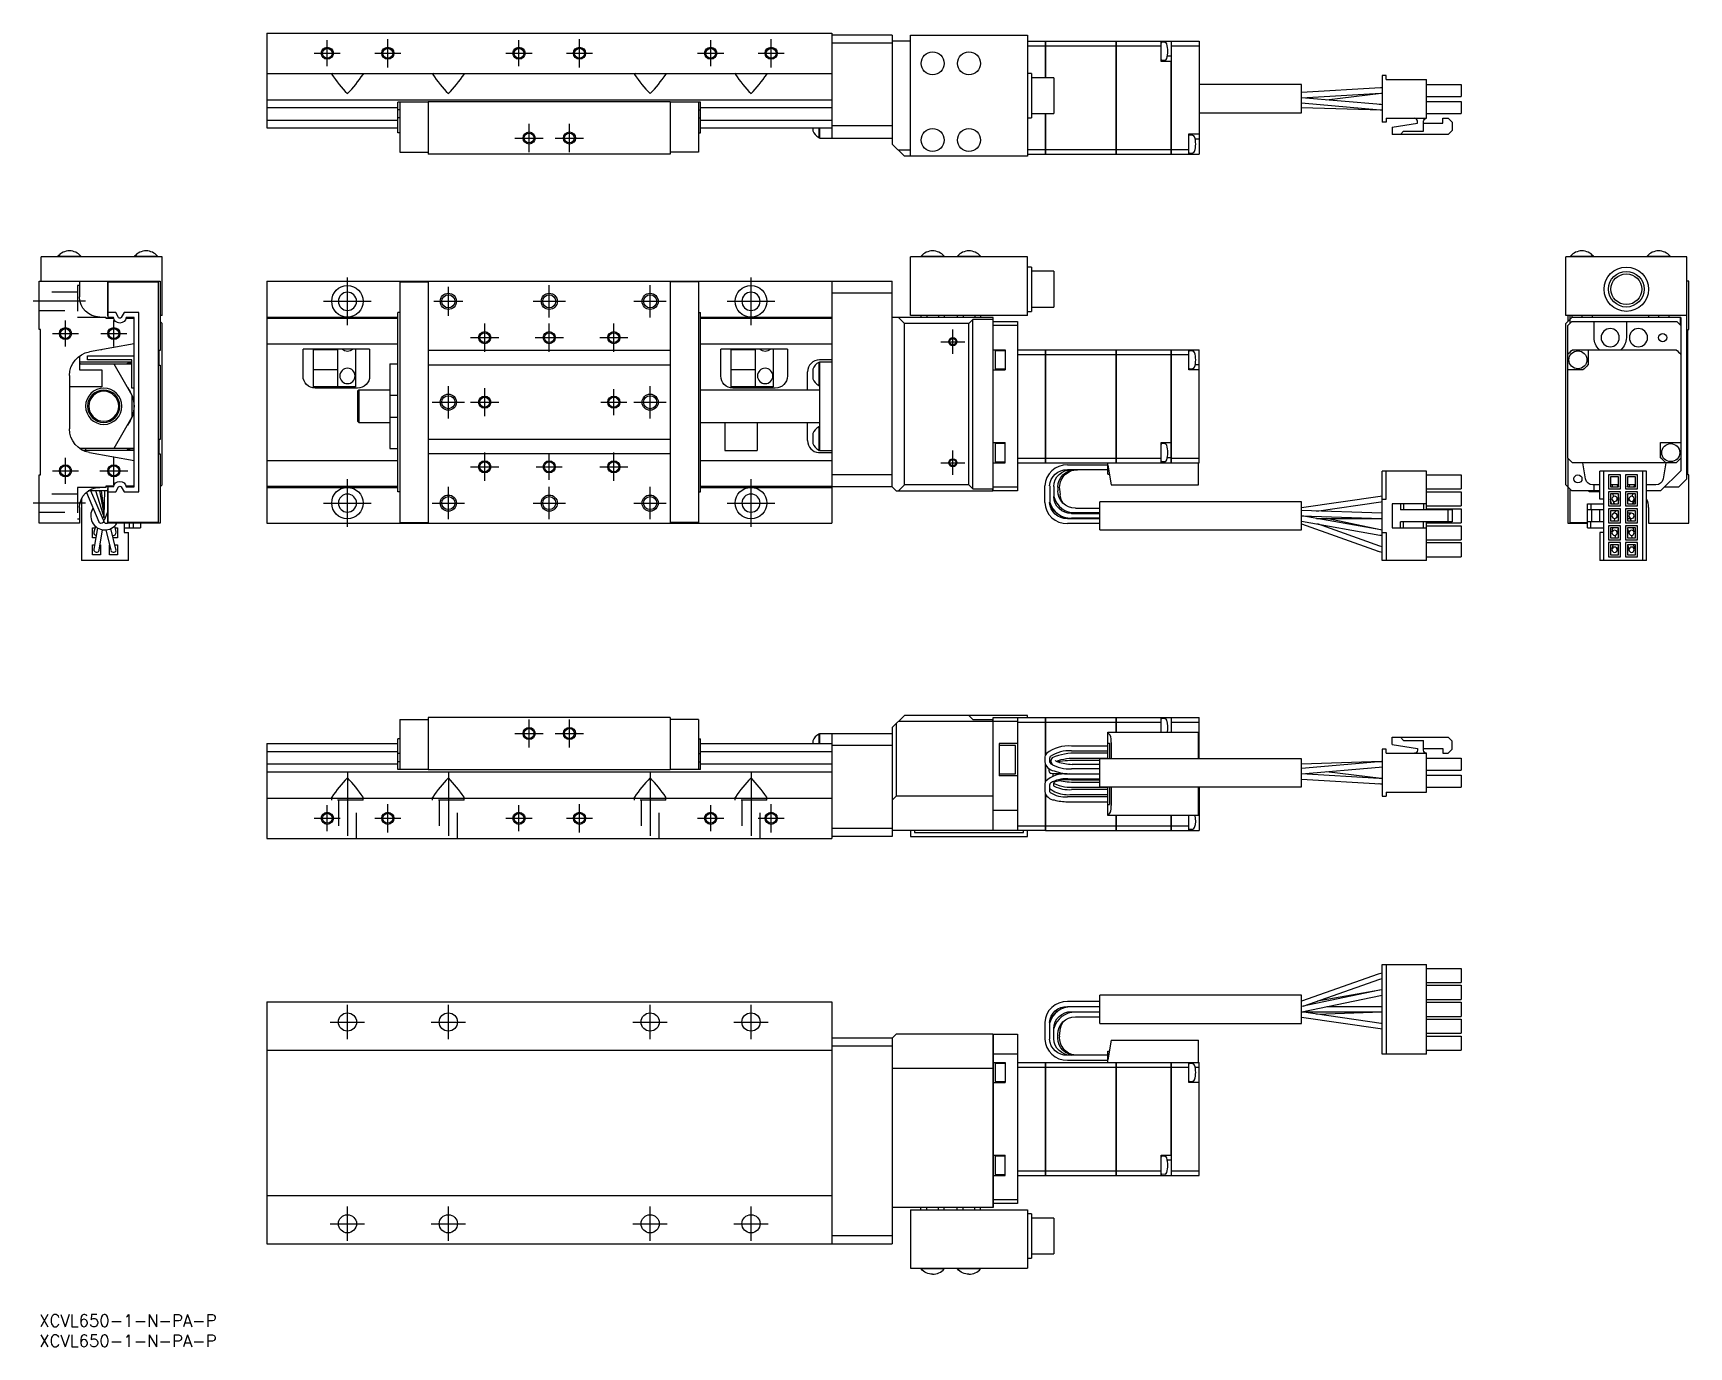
# Model space of a CAD drawing. Extents: x -2 to 409, y -8 to 318.
import ezdxf

# ---------------------------------------------------------------- set-up
doc = ezdxf.new("R2010")
doc.units = 0
doc.header["$LTSCALE"] = 0.5
doc.linetypes.add('CENTER', pattern=[50.8, 31.75, -6.35, 6.35, -6.35])
doc.linetypes.add('DASHED', pattern=[19.05, 12.7, -6.35])
for name, color, linetype in [('MSM_CENTER', 1, 'CENTER'), ('MSM_CONTINUOUS', 7, 'CONTINUOUS'), ('MSM_DASHED', 4, 'DASHED'), ('MSM_NARROW', 5, 'CONTINUOUS'), ('MSM_PART_NUMBER', 7, 'CONTINUOUS')]:
    doc.layers.add(name, color=color, linetype=linetype)
doc.styles.get("Standard").update_dxf_attribs({"font": 'txt.shx', "height": 3, "bigfont": 'bigfont.shx'})

msp = doc.modelspace()

# ---------------------------------------------------------------- texts
at = {"layer": 'MSM_PART_NUMBER'}
for p in [(0, -3), (0, -8)]:
    msp.add_text('XCVL650-1-N-PA-P', height=3, dxfattribs=at).set_placement(p)

# ---------------------------------------------------------------- linework, layer by layer
at = {"layer": 'MSM_CENTER'}
for p, q in [((86.39, 309.04), (86.39, 316.04)), ((133.89, 309.04), (133.89, 316.04)), ((181.39, 309.04), (181.39, 316.04)), ((68.16, 312.54), (74.62, 312.54)), ((71.39, 309.31), (71.39, 315.77)), ((83.16, 312.54), (89.62, 312.54)), ((115.66, 312.54), (122.12, 312.54)), ((118.89, 309.31), (118.89, 315.77)), ((130.66, 312.54), (137.12, 312.54)), ((163.16, 312.54), (169.62, 312.54)), ((166.39, 309.31), (166.39, 315.77)), ((178.16, 312.54), (184.62, 312.54)), ((117.89, 291.54), (124.89, 291.54)), ((121.39, 288.04), (121.39, 295.04)), ((127.89, 291.54), (134.89, 291.54)), ((131.39, 288.04), (131.39, 295.04)), ((76.39, 245.18), (76.39, 256.98)), ((101.39, 247.46), (101.39, 254.7)), ((126.39, 247.08), (126.39, 255.08)), ((151.39, 247.08), (151.39, 255.08)), ((176.39, 245.18), (176.39, 256.98)), ((11.5, 251.08), (-1.5, 251.08)), ((70.49, 251.08), (82.29, 251.08)), ((97.77, 251.08), (105.01, 251.08)), ((122.39, 251.08), (130.39, 251.08)), ((147.39, 251.08), (155.39, 251.08)), ((170.49, 251.08), (182.29, 251.08)), ((6.5, 239.85), (6.5, 246.31)), ((18.5, 239.85), (18.5, 246.31)), ((3.27, 243.08), (9.73, 243.08)), ((15.27, 243.08), (21.73, 243.08)), ((106.89, 242.08), (113.89, 242.08)), ((110.39, 238.58), (110.39, 245.58)), ((122.89, 242.08), (129.89, 242.08)), ((126.39, 238.58), (126.39, 245.58)), ((138.89, 242.08), (145.89, 242.08)), ((142.39, 238.58), (142.39, 245.58)), ((226.39, 238.08), (226.39, 244.08)), ((223.39, 241.08), (229.39, 241.08)), ((101.39, 222.08), (101.39, 230.08)), ((151.39, 222.08), (151.39, 230.08)), ((97.39, 226.08), (105.39, 226.08)), ((106.89, 226.08), (113.89, 226.08)), ((110.39, 222.58), (110.39, 229.58)), ((139.16, 226.08), (145.62, 226.08)), ((142.39, 222.85), (142.39, 229.31)), ((147.39, 226.08), (155.39, 226.08)), ((110.39, 206.58), (110.39, 213.58)), ((142.39, 206.58), (142.39, 213.58)), ((226.39, 208.08), (226.39, 214.08)), ((6.5, 205.85), (6.5, 212.31)), ((18.5, 205.58), (18.5, 212.58)), ((106.89, 210.08), (113.89, 210.08)), ((123.16, 210.08), (129.62, 210.08)), ((126.39, 206.85), (126.39, 213.31)), ((138.89, 210.08), (145.89, 210.08)), ((223.39, 211.08), (229.39, 211.08)), ((3.27, 209.08), (9.73, 209.08)), ((15, 209.08), (22, 209.08)), ((76.39, 195.18), (76.39, 206.98)), ((176.39, 195.18), (176.39, 206.98)), ((11.5, 201.08), (-1.5, 201.08)), ((70.49, 201.08), (82.29, 201.08)), ((97.39, 201.08), (105.39, 201.08)), ((101.39, 197.08), (101.39, 205.08)), ((122.39, 201.08), (130.39, 201.08)), ((126.39, 197.08), (126.39, 205.08)), ((147.39, 201.08), (155.39, 201.08)), ((151.39, 197.08), (151.39, 205.08)), ((170.49, 201.08), (182.29, 201.08)), ((117.89, 143.98), (124.89, 143.98)), ((121.39, 140.48), (121.39, 147.48)), ((127.89, 143.98), (134.89, 143.98)), ((131.39, 140.48), (131.39, 147.48)), ((76.39, 134.48), (76.39, 115.98)), ((101.39, 134.48), (101.39, 115.98)), ((151.39, 134.48), (151.39, 115.98)), ((176.39, 134.48), (176.39, 115.98)), ((71.39, 119.75), (71.39, 126.21)), ((86.39, 119.48), (86.39, 126.48)), ((118.89, 119.75), (118.89, 126.21)), ((133.89, 119.48), (133.89, 126.48)), ((166.39, 119.75), (166.39, 126.21)), ((181.39, 119.48), (181.39, 126.48)), ((68.16, 122.98), (74.62, 122.98)), ((83.16, 122.98), (89.62, 122.98)), ((115.66, 122.98), (122.12, 122.98)), ((130.66, 122.98), (137.12, 122.98)), ((163.16, 122.98), (169.62, 122.98)), ((178.16, 122.98), (184.62, 122.98)), ((76.39, 68.25), (76.39, 76.75)), ((101.39, 68.25), (101.39, 76.75)), ((151.39, 68.25), (151.39, 76.75)), ((176.39, 68.25), (176.39, 76.75)), ((72.14, 72.5), (80.64, 72.5)), ((97.14, 72.5), (105.64, 72.5)), ((147.14, 72.5), (155.64, 72.5)), ((172.14, 72.5), (180.64, 72.5)), ((76.39, 18.25), (76.39, 26.75)), ((101.39, 18.25), (101.39, 26.75)), ((151.39, 18.25), (151.39, 26.75)), ((176.39, 18.25), (176.39, 26.75)), ((72.14, 22.5), (80.64, 22.5)), ((97.14, 22.5), (105.64, 22.5)), ((147.14, 22.5), (155.64, 22.5)), ((172.14, 22.5), (180.64, 22.5))]:
    msp.add_line(p, q, dxfattribs=at)
at = {"layer": 'MSM_CONTINUOUS'}
for p, q in [((56.39, 317.54), (196.39, 317.54)), ((56.39, 317.54), (56.39, 294.04)), ((196.39, 317.54), (196.39, 291.54)), ((211.39, 317.04), (196.39, 317.04)), ((211.39, 317.04), (211.39, 290.04)), ((215.89, 317.04), (244.89, 317.04)), ((215.89, 287.04), (215.89, 317.04)), ((244.89, 317.04), (244.89, 287.04)), ((211.39, 315.04), (196.39, 315.04)), ((215.89, 315.54), (211.39, 315.54)), ((244.89, 315.54), (249.38, 315.54)), ((244.89, 314.38), (249.38, 314.38)), ((249.38, 306.46), (249.38, 315.54)), ((249.39, 315.54), (249.39, 306.46)), ((249.39, 315.54), (266.88, 315.54)), ((249.39, 314.38), (266.88, 314.38)), ((266.88, 287.54), (266.88, 315.54)), ((266.89, 315.53), (266.88, 315.53)), ((266.89, 314.37), (266.88, 314.37)), ((266.89, 315.54), (280.49, 315.54)), ((266.89, 315.54), (266.89, 287.54)), ((266.89, 314.38), (277.99, 314.38)), ((277.99, 310.54), (277.99, 315.54)), ((278.97, 315.2), (278.21, 315.27)), ((280.5, 315.54), (287.39, 315.54)), ((280.5, 315.54), (280.5, 287.54)), ((280.5, 314.38), (287.39, 314.38)), ((287.39, 315.54), (287.39, 287.54)), ((280.49, 310.54), (277.99, 310.54)), ((278.21, 310.81), (278.97, 310.87)), ((280.49, 311.79), (279.56, 311.79)), ((280.49, 287.54), (280.49, 310.54)), ((56.39, 307.54), (196.39, 307.54)), ((72.65, 307.54), (72.49, 307.41)), ((72.49, 307.41), (72.51, 307.29)), ((80.13, 307.54), (80.29, 307.41)), ((80.29, 307.41), (80.26, 307.29)), ((97.65, 307.54), (97.49, 307.41)), ((97.49, 307.41), (97.51, 307.29)), ((105.13, 307.54), (105.29, 307.41)), ((105.29, 307.41), (105.26, 307.29)), ((147.65, 307.54), (147.49, 307.41)), ((147.49, 307.41), (147.51, 307.29)), ((155.13, 307.54), (155.29, 307.41)), ((155.29, 307.41), (155.26, 307.29)), ((172.65, 307.54), (172.49, 307.41)), ((172.49, 307.41), (172.51, 307.29)), ((180.13, 307.54), (180.29, 307.41)), ((180.29, 307.41), (180.26, 307.29)), ((245.89, 307.54), (244.89, 307.54)), ((245.89, 307.54), (245.89, 296.54)), ((251.39, 306.46), (245.89, 306.46)), ((249.39, 306.61), (249.38, 306.59)), ((251.39, 306.46), (251.39, 297.61)), ((312.79, 304.77), (287.39, 304.77)), ((312.79, 297.77), (312.79, 304.77)), ((332.37, 303.96), (312.79, 302.84)), ((332.79, 303.98), (332.37, 303.96)), ((333.79, 307.03), (332.79, 307.03)), ((332.79, 307.03), (332.79, 295.43)), ((333.79, 306.03), (333.79, 307.03)), ((333.79, 306.03), (343.79, 306.03)), ((343.79, 296.43), (343.79, 306.03)), ((343.79, 304.83), (352.39, 304.83)), ((352.39, 304.83), (352.39, 301.83)), ((56.39, 301.04), (196.39, 301.04)), ((96.39, 300.44), (88.89, 300.44)), ((88.89, 292.84), (88.89, 300.44)), ((89.39, 300.44), (89.39, 288.04)), ((156.39, 300.54), (96.39, 300.54)), ((96.39, 300.54), (96.39, 287.54)), ((156.39, 300.54), (156.39, 287.54)), ((163.89, 300.44), (156.39, 300.44)), ((163.39, 300.44), (163.39, 288.04)), ((163.89, 292.84), (163.89, 300.44)), ((312.79, 301.54), (332.44, 302.66)), ((312.79, 300.23), (332.32, 298.52)), ((332.43, 299.82), (312.81, 301.54)), ((319.01, 300.99), (332.56, 302.65)), ((332.79, 299.8), (332.01, 299.86)), ((332.79, 299.79), (332.43, 299.82)), ((332.44, 302.66), (332.79, 302.68)), ((332.77, 302.67), (332.79, 302.67)), ((343.79, 301.83), (352.39, 301.83)), ((343.79, 300.63), (352.39, 300.63)), ((352.39, 300.63), (352.39, 297.63)), ((56.39, 299.07), (88.89, 299.07)), ((56.39, 296), (88.89, 296)), ((89.39, 298.56), (88.89, 298.56)), ((89.39, 296.51), (88.89, 296.51)), ((163.39, 298.56), (163.89, 298.56)), ((163.39, 296.51), (163.89, 296.51)), ((163.89, 299.07), (196.39, 299.07)), ((163.89, 296), (196.39, 296)), ((244.89, 296.54), (245.89, 296.54)), ((245.89, 297.61), (251.39, 297.61)), ((249.38, 287.54), (249.38, 297.61)), ((249.38, 296.84), (249.39, 296.82)), ((249.39, 297.61), (249.39, 287.54)), ((287.39, 297.77), (312.79, 297.77)), ((312.79, 299.14), (332.65, 298.49)), ((332.32, 298.52), (332.79, 298.49)), ((332.65, 298.49), (332.79, 298.49)), ((333.79, 295.43), (332.79, 295.43)), ((333.79, 296.43), (343.79, 296.43)), ((333.79, 296.43), (333.79, 295.43)), ((341.54, 295.23), (341.54, 295.68)), ((343.04, 293.23), (343.04, 295.68)), ((343.79, 297.63), (352.39, 297.63)), ((347.79, 296.43), (349.09, 296.43)), ((347.79, 295.23), (347.79, 296.43)), ((349.09, 296.43), (350.09, 295.43)), ((350.09, 295.43), (350.09, 293.43)), ((56.39, 294.04), (88.89, 294.04)), ((89.39, 292.84), (88.89, 292.84)), ((163.39, 292.84), (163.89, 292.84)), ((163.89, 294.04), (196.39, 294.04)), ((191.74, 294.04), (191.74, 293.33)), ((193.19, 294.04), (193.19, 291.68)), ((193.19, 291.68), (193.39, 291.68)), ((193.39, 294.04), (193.39, 291.54)), ((193.39, 291.54), (211.39, 291.54)), ((211.39, 294.54), (196.39, 294.54)), ((284.89, 292.54), (287.39, 292.54)), ((284.89, 287.54), (284.89, 292.54)), ((285.86, 292.2), (285.1, 292.27)), ((335.29, 294.23), (341.54, 295.23)), ((335.29, 294.23), (335.29, 292.43)), ((349.09, 292.43), (335.29, 292.43)), ((337.29, 292.43), (338.09, 293.23)), ((338.09, 293.23), (343.04, 293.23)), ((343.04, 295.23), (347.79, 295.23)), ((350.09, 293.43), (349.09, 292.43)), ((89.39, 288.04), (96.39, 288.04)), ((156.39, 287.54), (96.39, 287.54)), ((163.39, 288.04), (156.39, 288.04)), ((214.39, 287.04), (211.39, 290.04)), ((215.89, 288.54), (212.89, 288.54)), ((244.89, 288.69), (249.38, 288.69)), ((244.89, 287.54), (249.38, 287.54)), ((249.39, 288.69), (266.88, 288.69)), ((249.39, 287.54), (266.88, 287.54)), ((266.89, 288.7), (266.88, 288.7)), ((266.89, 287.55), (266.88, 287.55)), ((266.89, 288.69), (280.49, 288.69)), ((266.89, 287.54), (280.49, 287.54)), ((280.5, 288.69), (284.89, 288.69)), ((280.5, 287.54), (287.39, 287.54)), ((285.1, 287.81), (285.86, 287.87)), ((287.39, 291.29), (286.45, 291.29)), ((244.89, 287.04), (214.39, 287.04)), ((0.5, 256.08), (0.5, 262.08)), ((30.5, 262.08), (0.5, 262.08)), ((4.65, 262.24), (10.35, 262.24)), ((4.65, 262.24), (4.65, 262.08)), ((10.35, 262.08), (10.35, 262.24)), ((23.65, 262.24), (29.35, 262.24)), ((23.65, 262.24), (23.65, 262.08)), ((29.35, 262.08), (29.35, 262.24)), ((30.5, 247.58), (30.5, 262.08)), ((215.89, 247.58), (215.89, 262.08)), ((244.89, 262.08), (215.89, 262.08)), ((218.54, 262.24), (224.24, 262.24)), ((218.54, 262.24), (218.54, 262.08)), ((224.24, 262.08), (224.24, 262.24)), ((227.54, 262.24), (233.24, 262.24)), ((227.54, 262.24), (227.54, 262.08)), ((233.24, 262.08), (233.24, 262.24)), ((244.89, 247.58), (244.89, 262.08)), ((245.89, 259.58), (244.89, 259.58)), ((245.89, 259.58), (245.89, 248.58)), ((251.39, 258.51), (245.89, 258.51)), ((251.39, 258.51), (251.39, 249.66)), ((378.28, 247.58), (378.28, 262.08)), ((408.28, 262.08), (378.28, 262.08)), ((379.43, 262.24), (385.13, 262.24)), ((379.43, 262.24), (379.43, 262.08)), ((385.13, 262.08), (385.13, 262.24)), ((398.43, 262.24), (404.13, 262.24)), ((398.43, 262.24), (398.43, 262.08)), ((404.13, 262.08), (404.13, 262.24)), ((408.28, 207.08), (408.28, 262.08)), ((0, 256.08), (30, 256.08)), ((0, 244.08), (0, 256.08)), ((10, 256.08), (10, 252.18)), ((17, 247.48), (17, 256.08)), ((17.1, 247.08), (17.1, 255.88)), ((17.1, 255.88), (29.5, 255.88)), ((29.5, 255.88), (29.5, 196.28)), ((30, 256.08), (30, 238.88)), ((56.39, 256.08), (56.39, 196.08)), ((56.39, 256.08), (211.39, 256.08)), ((89.39, 255.88), (96.39, 255.88)), ((89.39, 255.88), (89.39, 196.28)), ((96.39, 256.08), (96.39, 196.08)), ((156.39, 256.08), (156.39, 196.08)), ((163.39, 255.88), (156.39, 255.88)), ((163.39, 255.88), (163.39, 196.28)), ((196.39, 256.08), (196.39, 196.08)), ((211.39, 205.08), (211.39, 256.08)), ((408.78, 256.08), (408.28, 256.08)), ((408.78, 244.08), (408.78, 256.08)), ((211.39, 253.08), (196.39, 253.08)), ((15, 247.18), (16.5, 247.18)), ((16.5, 247.18), (16.5, 246.88)), ((16.5, 246.88), (18.46, 246.88)), ((17.1, 247.48), (17, 247.48)), ((18.97, 248.28), (17.1, 248.28)), ((18.42, 247.08), (17.1, 247.08)), ((19.66, 247.09), (18.97, 248.28)), ((21.02, 248.28), (20.34, 247.09)), ((24.7, 248.28), (21.02, 248.28)), ((21.54, 246.88), (23.5, 246.88)), ((23.5, 247.08), (21.58, 247.08)), ((23.5, 205.08), (23.5, 247.08)), ((24.7, 203.88), (24.7, 248.28)), ((30.5, 247.58), (30, 247.58)), ((56.39, 247.18), (88.89, 247.18)), ((56.39, 246.88), (88.89, 246.88)), ((89.39, 248.28), (88.89, 248.28)), ((88.89, 203.88), (88.89, 248.28)), ((163.39, 248.28), (163.89, 248.28)), ((163.89, 203.88), (163.89, 248.28)), ((163.89, 247.18), (196.39, 247.18)), ((163.89, 246.88), (196.39, 246.88)), ((236.39, 247.08), (211.39, 247.08)), ((214.39, 245.58), (212.89, 247.08)), ((244.89, 247.58), (215.89, 247.58)), ((218.5, 247.58), (218.5, 247.08)), ((219.94, 247.58), (219.94, 247.08)), ((222.83, 247.58), (222.83, 247.08)), ((224.27, 247.58), (224.27, 247.08)), ((227.5, 247.58), (227.5, 247.08)), ((228.94, 247.58), (228.94, 247.08)), ((231.39, 246.58), (230.39, 245.58)), ((236.39, 246.58), (231.39, 246.58)), ((231.39, 204.58), (231.39, 246.58)), ((231.83, 247.58), (231.83, 247.08)), ((233.27, 247.58), (233.27, 247.08)), ((236.39, 204.08), (236.39, 247.08)), ((244.89, 248.58), (245.89, 248.58)), ((245.89, 249.66), (251.39, 249.66)), ((408.28, 247.58), (378.28, 247.58)), ((379.28, 246.58), (378.28, 245.58)), ((378.78, 247.58), (378.78, 246.08)), ((379.28, 247.58), (379.28, 245.58)), ((379.78, 247.08), (379.28, 246.58)), ((379.78, 247.58), (379.78, 247.08)), ((406.78, 247.08), (379.78, 247.08)), ((382.28, 247.58), (382.28, 247.08)), ((384.78, 247.58), (384.78, 247.08)), ((398.78, 247.58), (398.78, 247.08)), ((401.28, 247.58), (401.28, 247.08)), ((403.78, 247.58), (403.78, 247.08)), ((406.68, 245.18), (406.68, 247.08)), ((406.78, 247.08), (406.78, 237.97)), ((0.3, 244.08), (0, 244.08)), ((0.3, 208.08), (0.3, 244.08)), ((30.5, 245.58), (30, 246.08)), ((30.5, 205.58), (30.5, 245.58)), ((230.39, 245.58), (214.39, 245.58)), ((214.39, 205.58), (214.39, 245.58)), ((230.39, 205.58), (230.39, 245.58)), ((236.39, 246.08), (242.39, 246.08)), ((242.39, 245.08), (236.39, 245.08)), ((242.39, 246.08), (242.39, 204.08)), ((378.28, 205.58), (378.28, 245.58)), ((379.78, 246.08), (378.78, 245.08)), ((378.78, 237.97), (378.78, 245.08)), ((379.78, 246.08), (405.78, 246.08)), ((385.28, 242.08), (385.28, 246.08)), ((393.28, 246.08), (393.28, 242.08)), ((406.78, 245.08), (405.78, 246.08)), ((408.48, 244.08), (408.78, 244.08)), ((408.48, 208.08), (408.48, 244.08)), ((23.5, 240.53), (12.46, 238.58)), ((15.5, 239.08), (15.29, 239.08)), ((15.5, 239.12), (15.5, 239.08)), ((30, 238.88), (29.65, 238.88)), ((29.65, 238.88), (29.65, 235.28)), ((56.39, 240.53), (88.89, 240.53)), ((81.89, 239.21), (65.39, 239.21)), ((65.39, 232.58), (65.39, 239.21)), ((67.89, 239.21), (67.89, 229.88)), ((73.89, 239.08), (67.89, 239.08)), ((73.89, 239.21), (73.89, 229.88)), ((78.39, 239.21), (78.39, 229.88)), ((81.89, 239.21), (81.89, 232.58)), ((156.39, 238.88), (96.39, 238.88)), ((163.89, 240.53), (196.39, 240.53)), ((185.39, 239.21), (168.89, 239.21)), ((168.89, 232.58), (168.89, 239.21)), ((171.39, 239.21), (171.39, 229.88)), ((177.39, 239.08), (171.39, 239.08)), ((177.39, 239.21), (177.39, 229.88)), ((181.89, 239.21), (181.89, 229.88)), ((185.39, 239.21), (185.39, 232.58)), ((236.39, 239.08), (239.39, 239.08)), ((236.89, 238.83), (236.89, 234.33)), ((239.39, 238.83), (236.89, 238.83)), ((239.39, 239.08), (239.39, 234.08)), ((242.39, 239.08), (249.38, 239.08)), ((249.38, 211.08), (249.38, 239.08)), ((249.39, 239.08), (266.88, 239.08)), ((249.39, 239.08), (249.39, 211.08)), ((266.88, 211.08), (266.88, 239.08)), ((266.89, 239.07), (266.88, 239.07)), ((266.89, 239.08), (280.49, 239.08)), ((266.89, 239.08), (266.89, 211.08)), ((280.49, 211.08), (280.49, 239.08)), ((280.5, 239.08), (287.39, 239.08)), ((280.5, 239.08), (280.5, 211.08)), ((284.89, 234.08), (284.89, 239.08)), ((285.86, 238.74), (285.1, 238.81)), ((287.39, 211.08), (287.39, 239.08)), ((379.93, 239.08), (405.62, 239.08)), ((383.78, 239.08), (383.78, 235.33)), ((10, 237.55), (10, 234.08)), ((10, 236.08), (23, 236.08)), ((10, 234.08), (15.5, 234.08)), ((10.05, 235.58), (23, 235.58)), ((12, 237.58), (23.5, 237.58)), ((12, 236.58), (12, 237.58)), ((23, 236.58), (12, 236.58)), ((15.5, 234.08), (15.5, 229.88)), ((18.5, 235.58), (23, 227.79)), ((23, 229.58), (23, 236.58)), ((29.65, 235.28), (30, 235.28)), ((30, 235.28), (30, 216.88)), ((73.89, 234.08), (67.89, 234.08)), ((86.89, 235.58), (86.89, 214.58)), ((86.89, 235.58), (88.89, 235.58)), ((156.39, 235.28), (96.39, 235.28)), ((177.39, 234.08), (171.39, 234.08)), ((191.74, 234.29), (191.74, 231.87)), ((193.19, 235.94), (193.19, 230.22)), ((193.39, 235.94), (193.19, 235.94)), ((196.39, 236.57), (193.39, 236.57)), ((193.39, 236.08), (196.39, 236.08)), ((193.39, 236.08), (193.39, 214.08)), ((236.39, 234.08), (239.39, 234.08)), ((236.89, 234.33), (239.39, 234.33)), ((242.39, 237.93), (249.38, 237.93)), ((249.39, 237.93), (266.88, 237.93)), ((266.89, 237.92), (266.88, 237.92)), ((266.89, 237.93), (280.49, 237.93)), ((280.5, 237.93), (284.89, 237.93)), ((287.39, 234.08), (284.89, 234.08)), ((285.1, 234.35), (285.86, 234.42)), ((287.39, 235.33), (286.45, 235.33)), ((378.78, 212.24), (378.78, 237.93)), ((382.53, 234.08), (378.78, 234.08)), ((406.78, 237.93), (406.78, 212.24)), ((7.5, 232.67), (7.5, 219.49)), ((15.5, 229.88), (7.5, 229.88)), ((78.39, 229.88), (67.89, 229.88)), ((181.89, 229.88), (171.39, 229.88)), ((190.39, 229.08), (190.39, 233.57)), ((193.19, 230.22), (193.39, 230.22)), ((23.5, 229.58), (23, 229.58)), ((23, 227.79), (23, 222.38)), ((78.89, 229.58), (68.39, 229.58)), ((79.19, 229.08), (78.89, 228.78)), ((78.89, 228.78), (78.89, 221.38)), ((79.19, 229.08), (79.19, 221.08)), ((86.89, 229.08), (79.19, 229.08)), ((86.89, 227.79), (88.89, 227.79)), ((193.39, 229.08), (163.89, 229.08)), ((182.39, 229.58), (171.89, 229.58)), ((23, 222.38), (18.5, 214.58)), ((86.89, 222.38), (88.89, 222.38)), ((78.89, 221.38), (79.19, 221.08)), ((79.19, 221.08), (86.89, 221.08)), ((163.89, 221.08), (193.39, 221.08)), ((169.89, 221.08), (169.89, 214.08)), ((177.89, 221.08), (177.89, 214.08)), ((190.39, 216.57), (190.39, 221.08)), ((191.74, 218.29), (191.74, 215.87)), ((193.19, 219.94), (193.19, 214.22)), ((193.39, 219.94), (193.19, 219.94)), ((23.5, 214.58), (10.05, 214.58)), ((23.5, 214.08), (11.05, 214.08)), ((11.5, 214.58), (11.5, 214.08)), ((12.46, 213.58), (23.5, 211.63)), ((30, 216.88), (29.65, 216.88)), ((29.65, 216.88), (29.65, 213.28)), ((86.89, 214.58), (88.89, 214.58)), ((156.39, 216.88), (96.39, 216.88)), ((169.89, 214.08), (177.89, 214.08)), ((193.19, 214.22), (193.39, 214.22)), ((193.39, 214.08), (196.39, 214.08)), ((196.39, 213.57), (193.39, 213.57)), ((236.39, 216.08), (239.39, 216.08)), ((236.89, 215.83), (236.89, 211.33)), ((239.39, 215.83), (236.89, 215.83)), ((239.39, 211.08), (239.39, 216.08)), ((277.99, 216.08), (280.49, 216.08)), ((277.99, 211.08), (277.99, 216.08)), ((278.97, 215.74), (278.21, 215.81)), ((401.78, 216.08), (406.78, 216.08)), ((401.78, 212.33), (401.78, 216.08)), ((29.65, 213.28), (30, 213.28)), ((30, 213.28), (30, 196.08)), ((56.39, 211.63), (88.89, 211.63)), ((156.39, 213.28), (96.39, 213.28)), ((163.89, 211.63), (196.39, 211.63)), ((236.39, 211.08), (239.39, 211.08)), ((236.89, 211.33), (239.39, 211.33)), ((242.39, 212.24), (249.38, 212.24)), ((242.39, 211.08), (249.38, 211.08)), ((249.39, 212.24), (266.88, 212.24)), ((249.39, 211.08), (287.39, 211.08)), ((254.79, 210.53), (264.79, 210.53)), ((264.79, 209.33), (254.79, 209.33)), ((257.27, 209.33), (257.03, 209.33)), ((264.79, 208.28), (264.79, 211.08)), ((264.79, 210.48), (265.65, 205.58)), ((266.89, 212.23), (266.88, 212.23)), ((266.89, 211.09), (266.88, 211.09)), ((266.89, 212.24), (277.99, 212.24)), ((278.21, 211.35), (278.97, 211.42)), ((280.49, 212.33), (279.56, 212.33)), ((280.5, 212.24), (287.39, 212.24)), ((287.29, 205.58), (287.29, 211.08)), ((378.78, 212.18), (378.78, 196.08)), ((405.62, 211.08), (379.93, 211.08)), ((383.18, 207.07), (382.48, 211.08)), ((403.08, 211.08), (402.37, 207.07)), ((406.78, 212.19), (406.78, 209.08)), ((0, 196.08), (0, 208.08)), ((0, 208.08), (0.3, 208.08)), ((16.5, 205.28), (16.5, 204.98)), ((18.46, 205.28), (16.5, 205.28)), ((23.5, 205.28), (21.54, 205.28)), ((23.2, 205.28), (23, 205.08)), ((30, 205.08), (30.5, 205.58)), ((56.39, 205.28), (88.89, 205.28)), ((163.89, 205.28), (196.39, 205.28)), ((211.39, 208.08), (196.39, 208.08)), ((212.89, 204.08), (214.39, 205.58)), ((230.39, 205.58), (214.39, 205.58)), ((230.39, 205.58), (231.39, 204.58)), ((249.19, 201.23), (249.19, 205.33)), ((250.39, 205.33), (250.39, 201.23)), ((251.39, 205.17), (251.39, 202.69)), ((264.79, 208.28), (265.18, 208.28)), ((265.65, 205.58), (287.29, 205.58)), ((343.79, 209.03), (332.79, 209.03)), ((332.79, 186.83), (332.79, 209.03)), ((333.79, 202.03), (333.79, 209.03)), ((343.79, 199.43), (343.79, 209.03)), ((343.79, 208.08), (352.39, 208.08)), ((352.39, 208.08), (352.39, 204.58)), ((378.28, 205.58), (379.78, 204.08)), ((386.67, 205.58), (384.96, 205.58)), ((385.28, 204.08), (385.28, 205.58)), ((386.67, 202.03), (386.67, 209.03)), ((398.27, 209.03), (386.67, 209.03)), ((387.67, 186.83), (387.67, 209.03)), ((388.87, 208.08), (388.87, 204.58)), ((391.87, 208.08), (388.87, 208.08)), ((389.37, 207.58), (389.37, 205.08)), ((391.37, 207.58), (389.37, 207.58)), ((391.37, 205.58), (389.37, 205.58)), ((389.88, 205.08), (389.84, 205.58)), ((391.04, 205.58), (391.09, 205.08)), ((391.37, 205.08), (391.37, 207.58)), ((391.37, 205.2), (391.37, 205.58)), ((391.87, 204.58), (391.87, 208.08)), ((396.07, 208.08), (393.07, 208.08)), ((393.07, 208.08), (393.07, 204.58)), ((393.57, 207.58), (393.57, 205.08)), ((395.57, 207.58), (393.57, 207.58)), ((395.57, 205.58), (393.57, 205.58)), ((393.58, 205.08), (393.65, 205.58)), ((394.03, 205.58), (393.94, 205.08)), ((395.25, 205.58), (395.16, 205.08)), ((395.57, 205.08), (395.57, 207.58)), ((396.07, 204.58), (396.07, 208.08)), ((397.27, 209.03), (397.27, 186.83)), ((398.27, 186.83), (398.27, 209.03)), ((400.6, 205.58), (398.27, 205.58)), ((401.78, 204.08), (406.78, 209.08)), ((406.28, 205.08), (408.28, 207.08)), ((408.78, 208.08), (408.48, 208.08)), ((408.78, 196.08), (408.78, 208.08)), ((10.5, 202.16), (10.5, 186.83)), ((11.69, 203.72), (14.8, 196.4)), ((17, 204.08), (12.14, 204.08)), ((12.14, 204.08), (12.14, 204.08)), ((15.9, 196.87), (12.84, 204.08)), ((15.92, 198.11), (14.01, 204.08)), ((16.5, 204.98), (15, 204.98)), ((15.94, 199.34), (15.03, 204.08)), ((15.17, 203.38), (15.2, 203.38)), ((15.2, 203.38), (15.2, 203.19)), ((15.34, 204.08), (16.06, 199.15)), ((16.18, 204.08), (16.05, 197.94)), ((18.42, 205.08), (16.5, 205.08)), ((17, 196.08), (17, 204.68)), ((17, 204.68), (17.1, 204.68)), ((17.1, 196.28), (17.1, 205.08)), ((17.1, 203.88), (18.97, 203.88)), ((18.97, 203.88), (19.66, 205.08)), ((20.34, 205.08), (21.02, 203.88)), ((21.02, 203.88), (24.7, 203.88)), ((21.58, 205.08), (23.5, 205.08)), ((56.39, 204.98), (88.89, 204.98)), ((89.39, 203.88), (88.89, 203.88)), ((163.39, 203.88), (163.89, 203.88)), ((163.89, 204.98), (196.39, 204.98)), ((211.39, 205.08), (196.39, 205.08)), ((211.39, 205.08), (212.39, 204.08)), ((212.39, 204.08), (236.29, 204.08)), ((231.39, 204.58), (236.3, 204.58)), ((236.3, 204.09), (236.29, 204.08)), ((236.39, 204.71), (236.3, 204.58)), ((236.3, 204.09), (236.3, 204.58)), ((236.3, 204.09), (236.39, 204.18)), ((236.39, 205.08), (242.39, 205.08)), ((242.39, 204.08), (236.39, 204.08)), ((250.4, 201.24), (250.39, 201.27)), ((252.39, 205.02), (252.39, 204.14)), ((252.86, 204.57), (252.99, 203.18)), ((262.79, 194.43), (262.79, 201.43)), ((312.79, 201.43), (262.79, 201.43)), ((332.31, 202.72), (312.79, 199.89)), ((312.79, 194.43), (312.79, 201.43)), ((316.49, 199.11), (332.47, 201.43)), ((332.79, 202.77), (332.28, 202.71)), ((332.47, 201.43), (332.79, 201.46)), ((332.79, 202.03), (333.79, 202.03)), ((343.79, 204.58), (352.39, 204.58)), ((343.79, 203.88), (352.39, 203.88)), ((352.39, 203.88), (352.39, 200.38)), ((379.28, 204.58), (379.28, 196.28)), ((386.67, 204.08), (379.78, 204.08)), ((384.08, 203.88), (384.08, 204.08)), ((386.67, 203.88), (384.08, 203.88)), ((387.67, 202.03), (386.67, 202.03)), ((388.87, 204.58), (391.87, 204.58)), ((388.87, 203.88), (388.87, 200.38)), ((391.87, 203.88), (388.87, 203.88)), ((389.37, 205.08), (391.37, 205.08)), ((391.37, 203.38), (389.37, 203.38)), ((389.37, 203.38), (389.37, 200.88)), ((389.63, 200.88), (389.37, 202.06)), ((389.59, 201.06), (389.37, 201.57)), ((389.82, 201.8), (390.37, 200.88)), ((390.08, 202.71), (390.02, 203.38)), ((390.23, 200.88), (390.21, 201.14)), ((391.37, 201.73), (390.93, 202.47)), ((391.23, 203.38), (391.37, 201.75)), ((391.37, 200.88), (391.37, 203.38)), ((391.87, 200.38), (391.87, 203.88)), ((393.07, 204.58), (396.07, 204.58)), ((393.07, 203.88), (393.07, 200.38)), ((396.07, 203.88), (393.07, 203.88)), ((393.57, 205.08), (395.57, 205.08)), ((393.57, 203.38), (393.57, 200.88)), ((395.57, 203.38), (393.57, 203.38)), ((393.57, 203.19), (393.61, 203.38)), ((393.97, 202.37), (393.57, 201.37)), ((394.83, 203.38), (394.71, 202.77)), ((394.78, 200.88), (395.18, 201.89)), ((395.57, 202.66), (395, 200.88)), ((395.57, 200.88), (395.57, 203.38)), ((396.07, 200.38), (396.07, 203.88)), ((401.78, 204.08), (398.27, 204.08)), ((402.78, 205.08), (406.28, 205.08)), ((10, 199.98), (10, 196.08)), ((17, 198.99), (16.1, 196.87)), ((254.79, 197.23), (262.79, 197.23)), ((255.08, 198.69), (255.05, 198.69)), ((255.05, 198.69), (255.08, 198.68)), ((255.79, 198.63), (255.08, 198.69)), ((255.08, 198.68), (256.29, 198.53)), ((262.79, 198.63), (255.79, 198.63)), ((255.79, 198.53), (262.79, 198.53)), ((262.79, 197.33), (255.79, 197.33)), ((256.79, 199.83), (262.79, 199.83)), ((332.69, 198.58), (312.79, 199.23)), ((312.79, 197.93), (332.65, 197.29)), ((332.46, 194.45), (312.86, 197.93)), ((316.51, 197.28), (332.79, 197.28)), ((332.4, 194.48), (319.05, 197.28)), ((332.65, 197.29), (332.79, 197.28)), ((332.79, 198.58), (332.69, 198.58)), ((343.79, 200.93), (335.29, 200.93)), ((335.29, 200.93), (335.29, 194.93)), ((337.29, 200.93), (337.29, 199.43)), ((350.09, 199.43), (337.29, 199.43)), ((338.09, 200.93), (338.09, 199.43)), ((343.04, 200.93), (343.04, 199.43)), ((343.79, 200.38), (352.39, 200.38)), ((343.79, 199.68), (352.39, 199.68)), ((349.09, 196.43), (349.09, 199.43)), ((350.09, 199.43), (350.09, 196.43)), ((352.39, 199.68), (352.39, 196.18)), ((383.67, 194.93), (383.67, 200.93)), ((383.67, 200.93), (387.67, 200.93)), ((387.67, 199.43), (383.67, 199.43)), ((384.47, 200.93), (384.47, 199.43)), ((384.67, 199.43), (384.67, 196.43)), ((386.67, 196.43), (386.67, 199.43)), ((388.87, 200.38), (391.87, 200.38)), ((391.87, 199.68), (388.87, 199.68)), ((388.87, 199.68), (388.87, 196.18)), ((389.37, 200.88), (391.37, 200.88)), ((389.37, 199.18), (389.37, 196.68)), ((391.37, 199.18), (389.37, 199.18)), ((390.64, 199.11), (389.92, 198.4)), ((390.37, 197.28), (390.26, 196.68)), ((390.84, 197.47), (391.37, 198.01)), ((391.37, 196.68), (391.37, 199.18)), ((391.87, 196.18), (391.87, 199.68)), ((393.07, 200.38), (396.07, 200.38)), ((393.07, 199.68), (393.07, 196.18)), ((396.07, 199.68), (393.07, 199.68)), ((393.57, 200.88), (395.57, 200.88)), ((395.57, 199.18), (393.57, 199.18)), ((393.57, 199.18), (393.57, 196.68)), ((394.57, 198.58), (393.57, 198.58)), ((393.57, 197.28), (394.57, 197.28)), ((394.44, 196.68), (394.28, 197.28)), ((395.57, 196.68), (395.57, 199.18)), ((396.07, 196.18), (396.07, 199.68)), ((398.78, 199.98), (398.78, 196.08)), ((10, 196.08), (0, 196.08)), ((13.2, 194.98), (13.87, 194.98)), ((13.2, 192.48), (13.2, 194.98)), ((14.42, 194.96), (13.56, 189.63)), ((13.96, 195.3), (13.57, 193.9)), ((14.84, 189.43), (15.66, 194.48)), ((16.52, 194.44), (17.77, 189.38)), ((30, 196.08), (17, 196.08)), ((29.5, 196.28), (17.1, 196.28)), ((19.03, 189.69), (17.78, 194.77)), ((19.04, 193.85), (18.74, 195.46)), ((18.83, 194.98), (19.4, 194.98)), ((19.4, 194.98), (19.4, 192.48)), ((21.1, 196.08), (21.1, 193.83)), ((21.1, 194.93), (23.3, 194.93)), ((21.1, 193.83), (22.1, 193.83)), ((22.1, 186.83), (22.1, 193.83)), ((22.3, 196.08), (22.3, 194.93)), ((23.3, 196.08), (23.3, 194.93)), ((23.3, 194.93), (25.1, 194.93)), ((25.1, 196.08), (25.1, 194.93)), ((56.39, 196.08), (196.39, 196.08)), ((89.39, 196.28), (96.39, 196.28)), ((163.39, 196.28), (156.39, 196.28)), ((262.79, 196.03), (254.79, 196.03)), ((262.79, 194.43), (312.79, 194.43)), ((312.79, 196.62), (332.23, 193.17)), ((312.79, 195.94), (331.75, 189.21)), ((332.19, 190.43), (316.73, 195.92)), ((332.23, 193.17), (332.79, 193.1)), ((332.79, 194.41), (332.4, 194.48)), ((332.79, 194.4), (332.46, 194.45)), ((332.79, 193.83), (333.79, 193.83)), ((333.79, 193.83), (333.79, 186.83)), ((335.29, 194.93), (343.79, 194.93)), ((350.09, 196.43), (337.29, 196.43)), ((337.29, 194.93), (337.29, 196.43)), ((338.09, 194.93), (338.09, 196.43)), ((343.04, 194.93), (343.04, 196.43)), ((343.79, 186.83), (343.79, 196.43)), ((343.79, 196.18), (352.39, 196.18)), ((343.79, 195.48), (352.39, 195.48)), ((352.39, 195.48), (352.39, 191.98)), ((378.78, 196.08), (383.67, 196.08)), ((379.28, 196.28), (383.67, 196.28)), ((387.67, 196.43), (383.67, 196.43)), ((383.67, 194.93), (387.67, 194.93)), ((384.47, 194.93), (384.47, 196.43)), ((387.67, 193.83), (386.67, 193.83)), ((386.67, 193.83), (386.67, 186.83)), ((388.87, 196.18), (391.87, 196.18)), ((388.87, 195.48), (388.87, 191.98)), ((391.87, 195.48), (388.87, 195.48)), ((389.37, 196.68), (391.37, 196.68)), ((391.37, 194.98), (389.37, 194.98)), ((389.37, 194.98), (389.37, 192.48)), ((389.74, 193.85), (389.94, 194.98)), ((390.59, 193.12), (390.43, 192.48)), ((391.27, 194.98), (391.01, 193.61)), ((391.37, 192.48), (391.37, 194.98)), ((391.87, 191.98), (391.87, 195.48)), ((393.07, 196.18), (396.07, 196.18)), ((396.07, 195.48), (393.07, 195.48)), ((393.07, 195.48), (393.07, 191.98)), ((393.57, 196.68), (395.57, 196.68)), ((393.57, 194.98), (393.57, 192.48)), ((395.57, 194.98), (393.57, 194.98)), ((393.95, 193.56), (393.57, 194.92)), ((394.76, 192.48), (394.66, 193.09)), ((394.91, 194.98), (395.2, 193.9)), ((395.57, 192.48), (395.57, 194.98)), ((396.07, 191.98), (396.07, 195.48)), ((398.78, 196.08), (408.78, 196.08)), ((14.02, 192.48), (13.2, 192.48)), ((13.2, 190.78), (13.75, 190.78)), ((13.2, 188.28), (13.2, 190.78)), ((15.06, 190.78), (15.2, 190.78)), ((15.2, 190.78), (15.2, 188.28)), ((17.4, 190.78), (17.42, 190.78)), ((17.4, 188.28), (17.4, 190.78)), ((19.4, 192.48), (18.34, 192.48)), ((18.76, 190.78), (19.4, 190.78)), ((19.4, 190.78), (19.4, 188.28)), ((331.74, 189.21), (332.79, 188.95)), ((331.75, 189.21), (332.79, 188.95)), ((332.79, 190.27), (332.17, 190.44)), ((343.79, 191.98), (352.39, 191.98)), ((343.79, 191.28), (352.39, 191.28)), ((352.39, 191.28), (352.39, 187.78)), ((388.87, 191.98), (391.87, 191.98)), ((388.87, 191.28), (388.87, 187.78)), ((391.87, 191.28), (388.87, 191.28)), ((389.37, 192.48), (391.37, 192.48)), ((389.37, 190.78), (389.37, 188.28)), ((391.37, 190.78), (389.37, 190.78)), ((389.74, 189.69), (390.01, 190.78)), ((391.35, 190.78), (391.01, 189.38)), ((391.37, 188.28), (391.37, 190.78)), ((391.87, 187.78), (391.87, 191.28)), ((393.07, 191.98), (396.07, 191.98)), ((393.07, 191.28), (393.07, 187.78)), ((396.07, 191.28), (393.07, 191.28)), ((393.57, 192.48), (395.57, 192.48)), ((395.57, 190.78), (393.57, 190.78)), ((393.57, 190.78), (393.57, 188.28)), ((393.93, 189.43), (393.71, 190.78)), ((395.03, 190.78), (395.22, 189.63)), ((395.57, 188.28), (395.57, 190.78)), ((396.07, 187.78), (396.07, 191.28)), ((22.1, 186.83), (10.5, 186.83)), ((15.2, 188.28), (13.2, 188.28)), ((19.4, 188.28), (17.4, 188.28)), ((343.79, 186.83), (332.79, 186.83)), ((343.79, 187.78), (352.39, 187.78)), ((398.27, 186.83), (386.67, 186.83)), ((388.87, 187.78), (391.87, 187.78)), ((389.37, 188.28), (391.37, 188.28)), ((393.07, 187.78), (396.07, 187.78)), ((393.57, 188.28), (395.57, 188.28)), ((96.39, 147.98), (96.39, 134.98)), ((156.39, 147.98), (96.39, 147.98)), ((156.39, 147.98), (156.39, 134.98)), ((211.39, 145.48), (214.39, 148.48)), ((244.89, 148.48), (214.39, 148.48)), ((230.39, 148.48), (231.39, 147.48)), ((236.39, 119.98), (236.39, 147.98)), ((236.39, 147.98), (249.38, 147.98)), ((242.39, 147.98), (242.39, 119.98)), ((244.89, 147.98), (244.89, 148.48)), ((249.38, 138.69), (249.38, 147.98)), ((249.39, 147.98), (266.88, 147.98)), ((249.39, 147.98), (249.39, 138.7)), ((266.88, 144.28), (266.88, 147.98)), ((266.89, 147.97), (266.88, 147.97)), ((266.89, 147.98), (266.89, 144.28)), ((266.89, 147.98), (280.49, 147.98)), ((277.99, 144.28), (277.99, 147.98)), ((278.97, 147.64), (278.21, 147.71)), ((280.5, 147.98), (287.39, 147.98)), ((280.5, 147.98), (280.5, 144.28)), ((287.39, 137.75), (287.39, 147.98)), ((89.39, 147.48), (96.39, 147.48)), ((89.39, 147.48), (89.39, 135.08)), ((163.39, 147.48), (156.39, 147.48)), ((163.39, 147.48), (163.39, 135.08)), ((193.19, 143.84), (193.19, 141.48)), ((193.39, 143.84), (193.19, 143.84)), ((193.39, 143.98), (211.39, 143.98)), ((193.39, 143.98), (193.39, 141.48)), ((196.39, 143.98), (196.39, 117.98)), ((211.39, 145.48), (211.39, 118.48)), ((212.39, 146.48), (212.39, 128.48)), ((236.29, 146.98), (212.89, 146.98)), ((231.39, 147.48), (236.39, 147.48)), ((236.3, 146.99), (236.29, 146.98)), ((236.29, 146.98), (236.29, 128.48)), ((236.3, 146.99), (236.3, 147.48)), ((236.3, 146.99), (236.39, 146.95)), ((242.39, 146.98), (236.39, 146.98)), ((242.39, 146.82), (249.38, 146.82)), ((249.39, 146.82), (266.88, 146.82)), ((264.79, 144.28), (287.29, 144.28)), ((264.79, 137.75), (264.79, 144.28)), ((264.79, 144.17), (265.39, 143.57)), ((266.89, 146.83), (266.88, 146.83)), ((266.89, 146.82), (277.99, 146.82)), ((280.5, 146.82), (287.39, 146.82)), ((287.29, 137.75), (287.29, 144.28)), ((56.39, 141.48), (56.39, 117.98)), ((56.39, 141.48), (88.89, 141.48)), ((56.39, 139.51), (88.89, 139.51)), ((88.89, 135.08), (88.89, 142.68)), ((89.39, 142.68), (88.89, 142.68)), ((163.39, 142.68), (163.89, 142.68)), ((163.89, 135.08), (163.89, 142.68)), ((163.89, 141.48), (196.39, 141.48)), ((163.89, 139.51), (196.39, 139.51)), ((191.74, 142.19), (191.74, 141.48)), ((211.39, 140.98), (196.39, 140.98)), ((237.89, 141.48), (237.89, 133.48)), ((242.39, 141.48), (237.89, 141.48)), ((241.89, 140.98), (237.89, 140.98)), ((241.89, 133.98), (241.89, 140.98)), ((264.79, 140.88), (255.79, 140.88)), ((255.79, 139.68), (264.79, 139.68)), ((264.79, 141.58), (265.18, 141.58)), ((265.18, 141.58), (265.18, 137.75)), ((265.65, 141.8), (265.65, 137.75)), ((332.79, 140.08), (332.79, 128.48)), ((333.79, 140.08), (332.79, 140.08)), ((333.79, 139.08), (333.79, 140.08)), ((335.29, 141.28), (335.29, 143.08)), ((335.29, 143.08), (349.09, 143.08)), ((335.29, 141.28), (341.54, 140.28)), ((337.29, 143.08), (338.09, 142.28)), ((338.09, 142.28), (343.04, 142.28)), ((341.54, 140.28), (341.54, 139.83)), ((343.04, 139.83), (343.04, 142.28)), ((343.04, 140.28), (347.79, 140.28)), ((347.79, 140.28), (347.79, 139.08)), ((350.09, 142.08), (349.09, 143.08)), ((349.09, 139.08), (350.09, 140.08)), ((350.09, 140.08), (350.09, 142.08)), ((56.39, 136.44), (88.89, 136.44)), ((89.39, 139), (88.89, 139)), ((89.39, 136.95), (88.89, 136.95)), ((163.39, 139), (163.89, 139)), ((163.39, 136.95), (163.89, 136.95)), ((163.89, 136.44), (196.39, 136.44)), ((249.19, 137.93), (249.19, 136.97)), ((249.38, 132.08), (249.38, 136.33)), ((249.39, 136.3), (249.39, 132.1)), ((250.39, 136.96), (250.39, 137.93)), ((250.71, 136.94), (250.72, 136.9)), ((250.72, 136.9), (250.8, 136.7)), ((251.91, 137.15), (251.85, 137.31)), ((262.79, 137.28), (257.25, 137.28)), ((264.79, 139.08), (257.27, 139.08)), ((257.27, 137.88), (264.79, 137.88)), ((257.37, 136.32), (257.33, 136.32)), ((262.79, 136.32), (257.34, 136.32)), ((262.79, 130.75), (262.79, 137.75)), ((312.79, 137.75), (262.79, 137.75)), ((312.79, 130.75), (312.79, 137.75)), ((332.65, 137.03), (312.79, 136.38)), ((331.9, 136.95), (312.79, 135.28)), ((312.81, 133.98), (332.01, 135.66)), ((332.79, 137.01), (331.9, 136.95)), ((332.01, 135.66), (332.79, 135.71)), ((332.79, 137.03), (332.33, 137.01)), ((332.79, 137.03), (332.65, 137.03)), ((333.79, 139.08), (343.79, 139.08)), ((343.79, 129.48), (343.79, 139.08)), ((343.79, 137.88), (352.39, 137.88)), ((347.79, 139.08), (349.09, 139.08)), ((352.39, 137.88), (352.39, 134.88)), ((56.39, 134.48), (196.39, 134.48)), ((96.39, 135.08), (88.89, 135.08)), ((156.39, 134.98), (96.39, 134.98)), ((163.89, 135.08), (156.39, 135.08)), ((237.89, 133.98), (241.89, 133.98)), ((242.39, 133.48), (237.89, 133.48)), ((249.19, 131.37), (249.19, 129.63)), ((250.22, 134.97), (250.19, 134.77)), ((250.35, 135.15), (250.22, 134.97)), ((250.39, 129.63), (250.39, 131.37)), ((251.19, 134.11), (251.19, 134.05)), ((251.19, 134.05), (251.19, 133.65)), ((251.19, 133.65), (251.19, 133.62)), ((251.19, 133.62), (251.24, 133.39)), ((251.39, 131.03), (251.39, 131.77)), ((253.73, 132.55), (255.79, 132.48)), ((262.79, 133.93), (254.79, 133.93)), ((254.79, 132.73), (262.79, 132.73)), ((262.79, 135.23), (255.79, 135.23)), ((255.79, 134.03), (262.79, 134.03)), ((255.79, 132.48), (262.79, 132.48)), ((262.79, 131.88), (256.79, 131.88)), ((332.01, 132.88), (312.79, 133.98)), ((312.79, 132.68), (332.37, 131.55)), ((332.56, 132.86), (319.01, 134.52)), ((331.93, 131.58), (332.79, 131.54)), ((332.79, 132.84), (332.01, 132.88)), ((332.23, 131.56), (332.79, 131.54)), ((332.37, 131.55), (332.79, 131.53)), ((343.79, 134.88), (352.39, 134.88)), ((343.79, 133.68), (352.39, 133.68)), ((352.39, 133.68), (352.39, 130.68)), ((56.39, 127.98), (196.39, 127.98)), ((72.49, 128.11), (72.51, 128.22)), ((72.65, 127.98), (72.49, 128.11)), ((80.13, 127.98), (80.29, 128.11)), ((80.29, 128.11), (80.26, 128.22)), ((97.49, 128.11), (97.51, 128.22)), ((97.65, 127.98), (97.49, 128.11)), ((105.13, 127.98), (105.29, 128.11)), ((105.29, 128.11), (105.26, 128.22)), ((147.49, 128.11), (147.51, 128.22)), ((147.65, 127.98), (147.49, 128.11)), ((155.13, 127.98), (155.29, 128.11)), ((155.29, 128.11), (155.26, 128.22)), ((172.49, 128.11), (172.51, 128.22)), ((172.65, 127.98), (172.49, 128.11)), ((180.13, 127.98), (180.29, 128.11)), ((180.29, 128.11), (180.26, 128.22)), ((211.39, 127.48), (212.39, 128.48)), ((236.29, 128.48), (212.39, 128.48)), ((236.29, 128.48), (236.3, 128.47)), ((236.3, 128.47), (236.39, 128.5)), ((236.3, 128.47), (236.3, 119.99)), ((249.38, 119.98), (249.38, 129.03)), ((249.39, 129.01), (249.39, 119.98)), ((264.79, 128.28), (254.79, 128.28)), ((264.79, 130.08), (255.79, 130.08)), ((255.79, 128.88), (264.79, 128.88)), ((256.79, 130.68), (264.79, 130.68)), ((262.79, 130.75), (312.79, 130.75)), ((264.79, 123.68), (264.79, 130.75)), ((265.18, 130.75), (265.18, 126.38)), ((265.65, 130.75), (265.65, 126.16)), ((287.29, 123.68), (287.29, 130.75)), ((287.39, 130.75), (287.39, 119.98)), ((332.79, 128.48), (333.79, 128.48)), ((333.79, 129.48), (343.79, 129.48)), ((333.79, 129.48), (333.79, 128.48)), ((343.79, 130.68), (352.39, 130.68)), ((236.39, 124.98), (242.39, 124.98)), ((254.79, 127.08), (264.79, 127.08)), ((264.79, 126.38), (265.18, 126.38)), ((265.39, 124.39), (264.79, 123.78)), ((287.29, 123.68), (264.79, 123.68)), ((266.88, 119.98), (266.88, 123.68)), ((266.89, 123.68), (266.89, 119.98)), ((280.49, 119.98), (280.49, 123.68)), ((280.5, 123.68), (280.5, 119.98)), ((284.89, 119.98), (284.89, 123.68)), ((287.29, 123.73), (287.39, 123.73)), ((211.39, 120.48), (196.39, 120.48)), ((236.29, 119.98), (211.39, 119.98)), ((215.89, 119.98), (215.89, 118.48)), ((216.89, 119.98), (216.89, 119.48)), ((216.89, 119.48), (243.89, 119.48)), ((236.3, 119.99), (236.29, 119.98)), ((236.39, 120.08), (236.3, 119.99)), ((249.38, 119.98), (236.39, 119.98)), ((242.39, 121.13), (249.38, 121.13)), ((243.89, 119.48), (243.89, 119.98)), ((244.89, 118.48), (244.89, 119.98)), ((249.39, 121.13), (266.88, 121.13)), ((249.39, 119.98), (266.88, 119.98)), ((266.89, 121.14), (266.88, 121.14)), ((266.89, 119.99), (266.88, 119.99)), ((266.89, 121.13), (280.49, 121.13)), ((266.89, 119.98), (280.49, 119.98)), ((280.5, 121.13), (284.89, 121.13)), ((280.5, 119.98), (287.39, 119.98)), ((285.1, 120.25), (285.86, 120.31)), ((56.39, 117.98), (196.39, 117.98)), ((211.39, 118.48), (196.39, 118.48)), ((215.89, 118.48), (244.89, 118.48)), ((332.79, 86.75), (343.79, 86.75)), ((332.79, 64.55), (332.79, 86.75)), ((333.79, 86.75), (333.79, 64.55)), ((343.79, 64.55), (343.79, 86.75)), ((331.75, 84.37), (312.79, 77.64)), ((313.16, 76.39), (332.19, 83.15)), ((332.79, 84.63), (331.75, 84.37)), ((332.17, 83.14), (332.79, 83.31)), ((332.19, 83.15), (332.79, 83.31)), ((343.79, 85.8), (352.39, 85.8)), ((343.79, 82.3), (352.39, 82.3)), ((352.39, 85.8), (352.39, 82.3)), ((262.79, 72.15), (262.79, 79.15)), ((312.79, 79.15), (262.79, 79.15)), ((332.13, 80.38), (312.79, 76.31)), ((312.79, 72.15), (312.79, 79.15)), ((312.85, 75), (332.4, 79.1)), ((332.23, 80.41), (316.73, 77.66)), ((332.79, 80.48), (332.13, 80.38)), ((332.79, 80.48), (332.23, 80.41)), ((332.4, 79.1), (332.79, 79.17)), ((343.79, 81.6), (352.39, 81.6)), ((343.79, 78.1), (352.39, 78.1)), ((352.39, 81.6), (352.39, 78.1)), ((56.39, 77.5), (196.39, 77.5)), ((56.39, 77.5), (56.39, 17.5)), ((196.39, 77.5), (196.39, 17.5)), ((254.25, 76.15), (253.84, 75.92)), ((262.79, 77.55), (254.79, 77.55)), ((254.79, 76.35), (262.79, 76.35)), ((255.08, 74.9), (255.06, 74.89)), ((255.06, 74.89), (255.08, 74.9)), ((255.08, 74.9), (256.29, 75.05)), ((255.79, 74.95), (255.08, 74.9)), ((262.79, 76.25), (255.79, 76.25)), ((255.79, 75.05), (262.79, 75.05)), ((262.79, 74.95), (255.79, 74.95)), ((332.5, 72.15), (312.79, 75.01)), ((312.86, 75), (332.79, 75)), ((316.49, 74.47), (332.69, 75)), ((332.79, 76.3), (319.05, 76.3)), ((343.79, 77.4), (352.39, 77.4)), ((343.79, 73.9), (352.39, 73.9)), ((352.39, 77.4), (352.39, 73.9)), ((249.19, 72.35), (249.19, 68.25)), ((250.39, 68.25), (250.39, 72.35)), ((250.4, 72.35), (250.39, 72.31)), ((251.39, 68.41), (251.39, 70.89)), ((252.86, 69.02), (252.99, 70.4)), ((256.79, 73.75), (262.79, 73.75)), ((262.79, 72.15), (312.79, 72.15)), ((312.79, 73.69), (332.31, 70.86)), ((332.31, 70.86), (332.79, 70.81)), ((332.79, 72.12), (332.47, 72.15)), ((332.79, 72.12), (332.5, 72.15)), ((343.79, 73.2), (352.39, 73.2)), ((352.39, 73.2), (352.39, 69.7)), ((211.39, 68.5), (196.39, 68.5)), ((211.39, 66.5), (196.39, 66.5)), ((211.39, 68.5), (212.39, 69.5)), ((211.39, 68.5), (211.39, 17.5)), ((236.29, 69.5), (212.39, 69.5)), ((236.29, 69.5), (236.3, 69.49)), ((236.3, 69.49), (236.3, 61.01)), ((236.3, 69.49), (236.39, 69.4)), ((236.39, 69.5), (236.39, 26.5)), ((236.39, 69.5), (242.39, 69.5)), ((242.39, 69.5), (242.39, 27.5)), ((252.39, 68.56), (252.39, 69.44)), ((265.65, 68), (264.79, 63.1)), ((265.65, 68), (287.29, 68)), ((287.29, 62.5), (287.29, 68)), ((343.79, 69.7), (352.39, 69.7)), ((343.79, 69), (352.39, 69)), ((352.39, 69), (352.39, 65.5)), ((56.39, 65.5), (196.39, 65.5)), ((242.39, 64.5), (236.39, 64.5)), ((236.39, 62.5), (239.39, 62.5)), ((236.89, 62.25), (236.89, 57.75)), ((239.39, 62.25), (236.89, 62.25)), ((239.39, 62.5), (239.39, 57.5)), ((242.39, 62.5), (249.38, 62.5)), ((249.38, 34.5), (249.38, 62.5)), ((249.39, 62.5), (280.49, 62.5)), ((249.39, 62.5), (249.39, 34.5)), ((264.79, 64.25), (254.79, 64.25)), ((254.79, 63.05), (264.79, 63.05)), ((257.27, 64.25), (257.03, 64.26)), ((264.79, 62.5), (264.79, 65.3)), ((264.79, 65.3), (265.18, 65.3)), ((266.88, 34.5), (266.88, 62.5)), ((266.89, 62.49), (266.88, 62.49)), ((266.89, 62.5), (266.89, 34.5)), ((280.49, 39.5), (280.49, 62.5)), ((280.5, 62.5), (287.39, 62.5)), ((280.5, 62.5), (280.5, 34.5)), ((284.89, 57.5), (284.89, 62.5)), ((285.86, 62.16), (285.1, 62.23)), ((287.39, 34.5), (287.39, 62.5)), ((343.79, 64.55), (332.79, 64.55)), ((343.79, 65.5), (352.39, 65.5)), ((236.29, 61), (211.39, 61)), ((236.3, 61.01), (236.29, 61)), ((236.29, 61), (236.29, 26.5)), ((236.39, 60.97), (236.3, 61.01)), ((236.39, 57.5), (239.39, 57.5)), ((236.89, 57.75), (239.39, 57.75)), ((242.39, 61.35), (249.38, 61.35)), ((249.39, 61.35), (266.88, 61.35)), ((266.89, 61.34), (266.88, 61.34)), ((266.89, 61.35), (280.49, 61.35)), ((280.5, 61.35), (284.89, 61.35)), ((287.39, 57.5), (284.89, 57.5)), ((285.1, 57.77), (285.86, 57.84)), ((287.39, 61.25), (286.45, 61.25)), ((236.39, 39.5), (239.39, 39.5)), ((236.89, 39.25), (236.89, 34.75)), ((239.39, 39.25), (236.89, 39.25)), ((239.39, 34.5), (239.39, 39.5)), ((277.99, 39.5), (280.49, 39.5)), ((277.99, 34.5), (277.99, 39.5)), ((278.97, 39.16), (278.21, 39.23)), ((280.49, 38.25), (279.56, 38.25)), ((280.49, 38.25), (280.49, 34.51)), ((236.39, 34.5), (239.39, 34.5)), ((236.89, 34.75), (239.39, 34.75)), ((242.39, 35.66), (249.38, 35.66)), ((242.39, 34.5), (249.38, 34.5)), ((249.39, 35.66), (266.88, 35.66)), ((249.39, 34.5), (266.88, 34.5)), ((266.89, 35.67), (266.88, 35.67)), ((266.89, 34.51), (266.88, 34.51)), ((266.89, 35.66), (277.99, 35.66)), ((266.89, 34.5), (280.49, 34.5)), ((278.21, 34.77), (278.97, 34.84)), ((280.5, 35.66), (287.39, 35.66)), ((280.5, 34.5), (287.39, 34.5)), ((56.39, 29.5), (196.39, 29.5)), ((236.39, 26.5), (211.39, 26.5)), ((215.89, 26), (244.89, 26)), ((215.89, 26), (215.89, 11.5)), ((218.5, 26), (218.5, 26.5)), ((219.94, 26), (219.94, 26.5)), ((222.83, 26), (222.83, 26.5)), ((224.27, 26), (224.27, 26.5)), ((227.5, 26), (227.5, 26.5)), ((228.94, 26), (228.94, 26.5)), ((231.83, 26), (231.83, 26.5)), ((233.27, 26), (233.27, 26.5)), ((236.39, 28.5), (242.39, 28.5)), ((242.39, 27.5), (236.39, 27.5)), ((244.89, 26), (244.89, 11.5)), ((245.89, 25), (244.89, 25)), ((245.89, 25), (245.89, 14)), ((251.39, 23.93), (245.89, 23.93)), ((251.39, 23.93), (251.39, 15.08)), ((56.39, 17.5), (211.39, 17.5)), ((211.39, 19.5), (196.39, 19.5)), ((244.89, 14), (245.89, 14)), ((245.89, 15.08), (251.39, 15.08)), ((215.89, 11.5), (244.89, 11.5)), ((218.54, 11.5), (218.54, 11.34)), ((224.24, 11.34), (218.54, 11.34)), ((224.24, 11.34), (224.24, 11.5)), ((227.54, 11.5), (227.54, 11.34)), ((233.24, 11.34), (227.54, 11.34)), ((233.24, 11.34), (233.24, 11.5))]:
    msp.add_line(p, q, dxfattribs=at)
for centre, radius in [((71.39, 312.54), 1.23), ((86.39, 312.54), 1.23), ((118.89, 312.54), 1.23), ((133.89, 312.54), 1.23), ((166.39, 312.54), 1.23), ((181.39, 312.54), 1.23), ((221.39, 310.04), 2.85), ((230.39, 310.04), 2.85), ((121.39, 291.54), 1.23), ((131.39, 291.54), 1.23), ((221.39, 291.04), 2.85), ((230.39, 291.04), 2.85), ((393.28, 254.08), 5.5), ((393.28, 254.08), 4.42), ((76.39, 251.08), 3.9), ((176.39, 251.08), 3.9), ((393.28, 254.08), 3.82), ((101.39, 251.08), 1.62), ((126.39, 251.08), 1.62), ((151.39, 251.08), 1.62), ((6.5, 243.08), 1.23), ((18.5, 243.08), 1.23), ((110.39, 242.08), 1.23), ((126.39, 242.08), 1.23), ((142.39, 242.08), 1.23), ((402.28, 242.08), 1.01), ((226.39, 241.08), 0.783), ((381.28, 236.58), 2.23), ((101.39, 226.08), 1.62), ((110.39, 226.08), 1.23), ((142.39, 226.08), 1.23), ((151.39, 226.08), 1.62), ((404.28, 213.58), 2.23), ((6.5, 209.08), 1.23), ((18.5, 209.08), 1.23), ((110.39, 210.08), 1.23), ((126.39, 210.08), 1.23), ((142.39, 210.08), 1.23), ((226.39, 211.08), 0.783), ((381.28, 207.08), 1.01), ((76.39, 201.08), 3.9), ((101.39, 201.08), 1.62), ((126.39, 201.08), 1.62), ((151.39, 201.08), 1.62), ((176.39, 201.08), 3.9), ((121.39, 143.98), 1.23), ((131.39, 143.98), 1.23), ((71.39, 122.98), 1.23), ((86.39, 122.98), 1.23), ((118.89, 122.98), 1.23), ((133.89, 122.98), 1.23), ((166.39, 122.98), 1.23), ((181.39, 122.98), 1.23), ((76.39, 72.5), 2.25), ((101.39, 72.5), 2.25), ((151.39, 72.5), 2.25), ((176.39, 72.5), 2.25), ((76.39, 22.5), 2.25), ((101.39, 22.5), 2.25), ((151.39, 22.5), 2.25), ((176.39, 22.5), 2.25)]:
    msp.add_circle(centre, radius, dxfattribs=at)
at = {"layer": 'MSM_CONTINUOUS', "extrusion": (0, 0, -1)}
for centre, radius in [((-76.39, 251.08), 2.25), ((-176.39, 251.08), 2.25), ((-389.28, 242.08), 2.25), ((-396.28, 242.08), 2.25), ((-76.39, 232.58), 1.9), ((-179.89, 232.58), 1.9), ((-16, 225.08), 4.5), ((-16, 225.08), 4), ((-16, 225.08), 3.7), ((-76.39, 201.08), 2.25), ((-176.39, 201.08), 2.25), ((-390.37, 202.13), 0.65), ((-394.57, 202.13), 0.65), ((-390.37, 197.93), 0.65), ((-394.57, 197.93), 0.65), ((-390.37, 193.73), 0.65), ((-394.57, 193.73), 0.65), ((-390.37, 189.53), 0.65), ((-394.57, 189.53), 0.65)]:
    msp.add_circle(centre, radius, dxfattribs=at)
at = {"layer": 'MSM_CONTINUOUS'}
for centre, radius, start, end in [((278.19, 315.07), 0.2, 85, 180), ((278.93, 314.7), 0.5, 17.6292, 85), ((273.69, 313.04), 6, 342.3708, 17.6292), ((278.19, 311), 0.2, 180, 275), ((278.93, 311.37), 0.5, 275, 342.3708), ((102.77, 327.99), 36.66, 214.3736, 223.9772), ((50.01, 327.99), 36.66, 316.0228, 325.6264), ((127.77, 327.99), 36.66, 214.3736, 223.9772), ((75.01, 327.99), 36.66, 316.0228, 325.6264), ((177.77, 327.99), 36.66, 214.3736, 223.9772), ((125.01, 327.99), 36.66, 316.0228, 325.6264), ((202.77, 327.99), 36.66, 214.3736, 223.9772), ((150.01, 327.99), 36.66, 316.0228, 325.6264), ((340.79, 295.68), 0.75, 0, 90), ((194.76, 294.52), 3.25, 201.5574, 241.0598), ((285.08, 292.07), 0.2, 85, 161.8051), ((285.82, 291.7), 0.5, 17.6292, 85), ((280.58, 290.04), 6, 342.3708, 17.6292), ((285.08, 288), 0.2, 198.1949, 275), ((285.82, 288.37), 0.5, 275, 342.3708), ((7.5, 259.88), 3.7, 90, 140.3692), ((7.5, 259.88), 3.7, 39.6308, 90), ((26.5, 259.88), 3.7, 90, 140.3692), ((26.5, 259.88), 3.7, 39.6308, 90), ((221.39, 259.88), 3.7, 89.9943, 140.3692), ((221.39, 259.88), 3.7, 39.6308, 90), ((230.39, 259.88), 3.7, 89.9943, 140.3692), ((230.39, 259.88), 3.7, 39.6308, 90), ((382.28, 259.88), 3.7, 90, 140.3692), ((382.28, 259.88), 3.7, 39.6308, 90), ((401.28, 259.88), 3.7, 90, 140.3692), ((401.28, 259.88), 3.7, 39.6308, 90), ((285.08, 238.61), 0.2, 85, 161.8051), ((285.82, 238.25), 0.5, 17.6292, 85), ((280.58, 236.58), 6, 342.3708, 17.6292), ((193.39, 233.57), 3, 90, 180), ((194.76, 233.1), 3.25, 118.9402, 158.4426), ((285.08, 234.55), 0.2, 198.1949, 275), ((285.82, 234.92), 0.5, 275, 342.3708), ((194.76, 233.07), 3.25, 201.5574, 241.0598), ((194.76, 217.1), 3.25, 118.9402, 158.4426), ((193.39, 216.57), 3, 180, 265.3245), ((194.76, 217.07), 3.25, 201.5574, 241.0598), ((278.19, 215.61), 0.2, 85, 180), ((278.93, 215.25), 0.5, 17.6292, 85), ((273.69, 213.58), 6, 342.3708, 17.6292), ((254.6, 205.12), 5.41, 87.9657, 177.8137), ((278.19, 211.55), 0.2, 180, 275), ((278.93, 211.92), 0.5, 275, 342.3708), ((16.27, 197.93), 3.5, 98.8136, 101.7675), ((254.59, 201.43), 5.41, 182.1273, 272.0933), ((255.71, 202.9), 5.57, 197.3809, 270.7723), ((256.76, 204.22), 5.59, 195.9654, 270.2921), ((393.78, 199.98), 5, 0, 25.8857), ((16.27, 197.93), 3.5, 146.9255, 328.091), ((14.2, 193.73), 0.65, 164.7083, 262.6272), ((18.4, 193.73), 0.65, 250.6467, 10.4507), ((14.2, 189.53), 0.65, 170.8127, 350.8127), ((18.4, 189.53), 0.65, 193.8589, 13.8589), ((278.19, 147.51), 0.2, 85, 180), ((194.76, 140.99), 3.25, 118.9402, 158.4426), ((278.93, 147.14), 0.5, 17.6292, 85), ((273.69, 145.48), 6, 348.463, 17.6291), ((255.03, 132.17), 8.74, 85.0197, 128.3235), ((255.04, 131.99), 7.72, 84.4381, 125.6687), ((261.15, 142.04), 4.51, 356.9565, 19.8759), ((250.91, 137.9), 1.72, 139.0024, 178.8954), ((251.9, 137.42), 2.75, 189.2724, 261.0568), ((251.01, 137.86), 0.622, 138.9031, 173.0608), ((251.25, 137.17), 0.889, 193.8661, 231.118), ((251.65, 137.19), 0.978, 128.7039, 194.8652), ((255.21, 143.86), 8.65, 238.5524, 273.8561), ((251.92, 137.15), 1.21, 201.8456, 229.7784), ((256.35, 126.38), 12.73, 85.8454, 114.6186), ((252.44, 137.81), 0.846, 231.4689, 266.9127), ((256.51, 110.42), 26.87, 88.4238, 98.8516), ((256.6, 150.08), 13.77, 252.1759, 267.1972), ((256.6, 150.08), 13.77, 272.9984, 272.9996), ((102.77, 107.53), 36.66, 136.0228, 145.6264), ((50.01, 107.53), 36.66, 34.3736, 43.9772), ((127.77, 107.53), 36.66, 136.0228, 145.6264), ((75.01, 107.53), 36.66, 34.3736, 43.9772), ((177.77, 107.53), 36.66, 136.0228, 145.6264), ((125.01, 107.53), 36.66, 34.3736, 43.9772), ((202.77, 107.53), 36.66, 136.0228, 145.6264), ((150.01, 107.53), 36.66, 34.3736, 43.9772), ((250.64, 131.36), 1.45, 149.5973, 179.5942), ((253.94, 127.55), 6.43, 82.4193, 135.037), ((250.81, 134.75), 0.622, 178.1145, 264.9417), ((250.86, 131.3), 0.476, 123.7324, 171.3862), ((254.31, 125.62), 7.13, 86.1621, 121.44), ((254.51, 204.01), 69.98, 266.9256, 270.5083), ((251.93, 131.36), 0.679, 120.1743, 142.5013), ((251.62, 131.82), 0.266, 210.6087, 235.589), ((255.6, 146.96), 12.93, 251.4264, 270.8555), ((255.95, 141.61), 10.96, 245.8666, 274.385), ((256.49, 118.68), 14.15, 96.6571, 110.3054), ((251.74, 130.11), 2.6, 190.5511, 265.471), ((254.85, 136.08), 7.25, 231.9863, 263.6299), ((250.89, 129.74), 0.517, 191.8582, 224.7596), ((254.28, 135.12), 6.86, 236.8577, 274.2662), ((252.31, 131.87), 1.25, 222.2163, 230.9064), ((255.26, 138.78), 8.72, 244.6207, 273.4586), ((254.67, 138.47), 11.39, 254.0263, 270.5737), ((254.92, 137.28), 8.45, 264.0847, 275.9153), ((261.02, 125.94), 4.64, 340.4546, 2.713), ((280.58, 122.48), 6, 342.3708, 11.5369), ((285.08, 120.45), 0.2, 198.1949, 275), ((285.82, 120.81), 0.5, 275, 342.3708), ((254.59, 72.15), 5.41, 87.9067, 177.8727), ((255.71, 70.68), 5.57, 89.2277, 162.6191), ((256.76, 69.36), 5.59, 89.7079, 164.0685), ((254.6, 68.46), 5.41, 182.1863, 272.0343), ((285.08, 62.03), 0.2, 85, 161.8051), ((285.82, 61.67), 0.5, 17.6292, 85), ((280.58, 60), 6, 342.3708, 17.6292), ((285.08, 57.97), 0.2, 198.1949, 275), ((285.82, 58.33), 0.5, 275, 342.3708), ((278.19, 39.03), 0.2, 85, 180), ((278.93, 38.67), 0.5, 17.6292, 85), ((273.69, 37), 6, 342.3708, 17.6292), ((278.19, 34.97), 0.2, 180, 275), ((278.93, 35.33), 0.5, 275, 342.3708), ((221.39, 13.7), 3.7, 270, 320.3692), ((230.39, 13.7), 3.7, 270, 320.3692)]:
    msp.add_arc(centre, radius, start, end, dxfattribs=at)
at = {"layer": 'MSM_CONTINUOUS', "extrusion": (0, 0, -1)}
for centre, radius, start, end in [((-343.79, 295.68), 0.75, 0, 90), ((-15, 252.18), 5, 270, 0), ((-20, 247.28), 1.59, 187.2353, 352.7647), ((-20, 247.28), 0.388, 209.9865, 330.0135), ((-389.28, 242.08), 4, 311.4096, 0), ((-389.28, 242.08), 4, 180, 228.5904), ((-13.5, 232.67), 6, 0, 80), ((-76.39, 240.58), 1.9, 226.3793, 313.6207), ((-179.89, 240.58), 1.9, 226.3793, 313.6207), ((-392.78, 225.08), 19, 42.5374, 47.4636), ((-392.78, 225.08), 19, 132.5364, 137.4636), ((-9, 233.08), 2.86, 110.4659, 119.0583), ((-13.05, 230.38), 6, 59.4911, 60.0438), ((-23, 233.08), 2.86, 60.9417, 90), ((-369.73, 248.13), 19, 222.3336, 227.6664), ((-16, 225.08), 7.5, 141.3733, 218.6267), ((-68.39, 232.58), 3, 270, 0), ((-78.89, 232.58), 3, 180, 270), ((-171.89, 232.58), 3, 270, 0), ((-182.39, 232.58), 3, 180, 270), ((-13.5, 219.49), 6, 280, 0), ((-13.5, 219.56), 6, 294.0962, 303.9498), ((-9, 217.08), 2.86, 243.9703, 245.3117), ((-23, 217.08), 2.86, 259.9315, 299.0583), ((-193.39, 216.57), 3, 270, 274.6755), ((-254.6, 205.12), 4.22, 2.8542, 92.5704), ((-255.67, 205.05), 4.29, 1.642, 91.5567), ((-256.74, 204.98), 4.36, 0.5892, 90.5857), ((-257.24, 204.94), 4.39, 355.0821, 90.1308), ((-392.78, 225.08), 19, 312.5374, 317.4626), ((-415.82, 225.13), 19, 312.3336, 317.6664), ((-392.78, 225.08), 19, 222.5364, 227.4626), ((-20, 204.88), 1.59, 7.2353, 172.7647), ((-20, 204.88), 0.388, 29.9865, 150.0135), ((-384.96, 207.38), 1.8, 270, 350), ((-389.28, 208.08), 3.5, 233.1642, 238.9973), ((-400.6, 207.38), 1.8, 190, 270), ((-15, 199.98), 5, 0, 90), ((-254.6, 201.45), 4.22, 267.5064, 357.069), ((-255.68, 202.82), 4.29, 268.4892, 358.3121), ((-256.74, 204.19), 4.36, 269.4314, 359.3937), ((-257.34, 203.57), 4.37, 322.9581, 354.9542), ((-15.35, 197.93), 0.6, 162.212, 238.1917), ((-15.35, 199.23), 0.6, 169.1542, 232.4513), ((-16.65, 197.93), 0.6, 301.8083, 1.1935), ((-16.65, 199.23), 0.6, 343.9147, 351.7575), ((-255.68, 202.68), 5.45, 271.1091, 336.0046), ((-15.35, 196.63), 0.6, 156.9836, 336.9836), ((-16.65, 196.63), 0.6, 234.3147, 23.0164), ((-340.79, 139.83), 0.75, 180, 270), ((-343.79, 139.83), 0.75, 270, 0), ((-256.5, 124.12), 13.78, 70.6907, 93.2092), ((-256.59, 161.6), 25.29, 268.3223, 271.4809), ((-256.36, 147.67), 15.8, 268.4424, 283.4128), ((-255.32, 120.54), 13.5, 84.8625, 92.0051), ((-333.09, 137.18), 4.35, 274.0193, 276.9792), ((-254.6, 72.13), 4.22, 2.931, 92.4936), ((-255.68, 70.9), 5.45, 27.2984, 91.1091), ((-255.68, 70.76), 4.29, 1.6879, 91.5108), ((-256.74, 69.39), 4.36, 0.6063, 90.5686), ((-257.34, 70.02), 4.37, 5.0458, 36.9461), ((-254.6, 68.46), 4.22, 267.4296, 357.1458), ((-255.67, 68.53), 4.29, 268.4433, 358.358), ((-256.74, 68.61), 4.36, 269.4143, 359.4108), ((-257.24, 68.64), 4.39, 269.8692, 4.9179), ((-221.39, 13.7), 3.7, 269.9943, 320.3692), ((-230.39, 13.7), 3.7, 269.9943, 320.3692)]:
    msp.add_arc(centre, radius, start, end, dxfattribs=at)
at = {"layer": 'MSM_DASHED'}
for p, q in [((9.5, 254.98), (9.5, 247.18)), ((10, 254.98), (9.5, 254.98)), ((9.5, 253.33), (0, 253.33)), ((0, 248.83), (9.5, 248.83)), ((9.5, 247.18), (15, 247.18)), ((9.5, 203.33), (0, 203.33)), ((9.5, 204.98), (9.5, 197.18)), ((15, 204.98), (9.5, 204.98)), ((0, 198.83), (9.5, 198.83)), ((9.5, 197.18), (10, 197.18)), ((72.49, 127.48), (72.49, 128.11)), ((80.29, 127.48), (72.49, 127.48)), ((74.14, 127.48), (74.14, 117.98)), ((78.64, 117.98), (78.64, 127.48)), ((80.29, 127.48), (80.29, 128.11)), ((97.49, 127.48), (97.49, 128.11)), ((105.29, 127.48), (97.49, 127.48)), ((99.14, 127.48), (99.14, 117.98)), ((103.64, 117.98), (103.64, 127.48)), ((105.29, 127.48), (105.29, 128.11)), ((147.49, 127.48), (147.49, 128.11)), ((155.29, 127.48), (147.49, 127.48)), ((149.14, 127.48), (149.14, 117.98)), ((153.64, 117.98), (153.64, 127.48)), ((155.29, 127.48), (155.29, 128.11)), ((172.49, 127.48), (172.49, 128.11)), ((180.29, 127.48), (172.49, 127.48)), ((174.14, 127.48), (174.14, 117.98)), ((178.64, 117.98), (178.64, 127.48)), ((180.29, 127.48), (180.29, 128.11))]:
    msp.add_line(p, q, dxfattribs=at)
at = {"layer": 'MSM_NARROW'}
for centre, radius in [((71.39, 312.54), 1.5), ((86.39, 312.54), 1.5), ((118.89, 312.54), 1.5), ((133.89, 312.54), 1.5), ((166.39, 312.54), 1.5), ((181.39, 312.54), 1.5), ((121.39, 291.54), 1.5), ((131.39, 291.54), 1.5), ((101.39, 251.08), 2), ((126.39, 251.08), 2), ((151.39, 251.08), 2), ((6.5, 243.08), 1.5), ((18.5, 243.08), 1.5), ((110.39, 242.08), 1.5), ((126.39, 242.08), 1.5), ((142.39, 242.08), 1.5), ((226.39, 241.08), 1), ((101.39, 226.08), 2), ((110.39, 226.08), 1.5), ((142.39, 226.08), 1.5), ((151.39, 226.08), 2), ((6.5, 209.08), 1.5), ((18.5, 209.08), 1.5), ((110.39, 210.08), 1.5), ((126.39, 210.08), 1.5), ((142.39, 210.08), 1.5), ((226.39, 211.08), 1), ((101.39, 201.08), 2), ((126.39, 201.08), 2), ((151.39, 201.08), 2), ((121.39, 143.98), 1.5), ((131.39, 143.98), 1.5), ((71.39, 122.98), 1.5), ((86.39, 122.98), 1.5), ((118.89, 122.98), 1.5), ((133.89, 122.98), 1.5), ((166.39, 122.98), 1.5), ((181.39, 122.98), 1.5)]:
    msp.add_circle(centre, radius, dxfattribs=at)

msp.set_redraw_order([(e.dxf.handle, doc.entitydb.next_handle()) for e in msp.query("TEXT MTEXT ATTDEF DIMENSION ARC_DIMENSION")])  # texts and dimensions are drawn at this point

doc.saveas('drawing.dxf')
